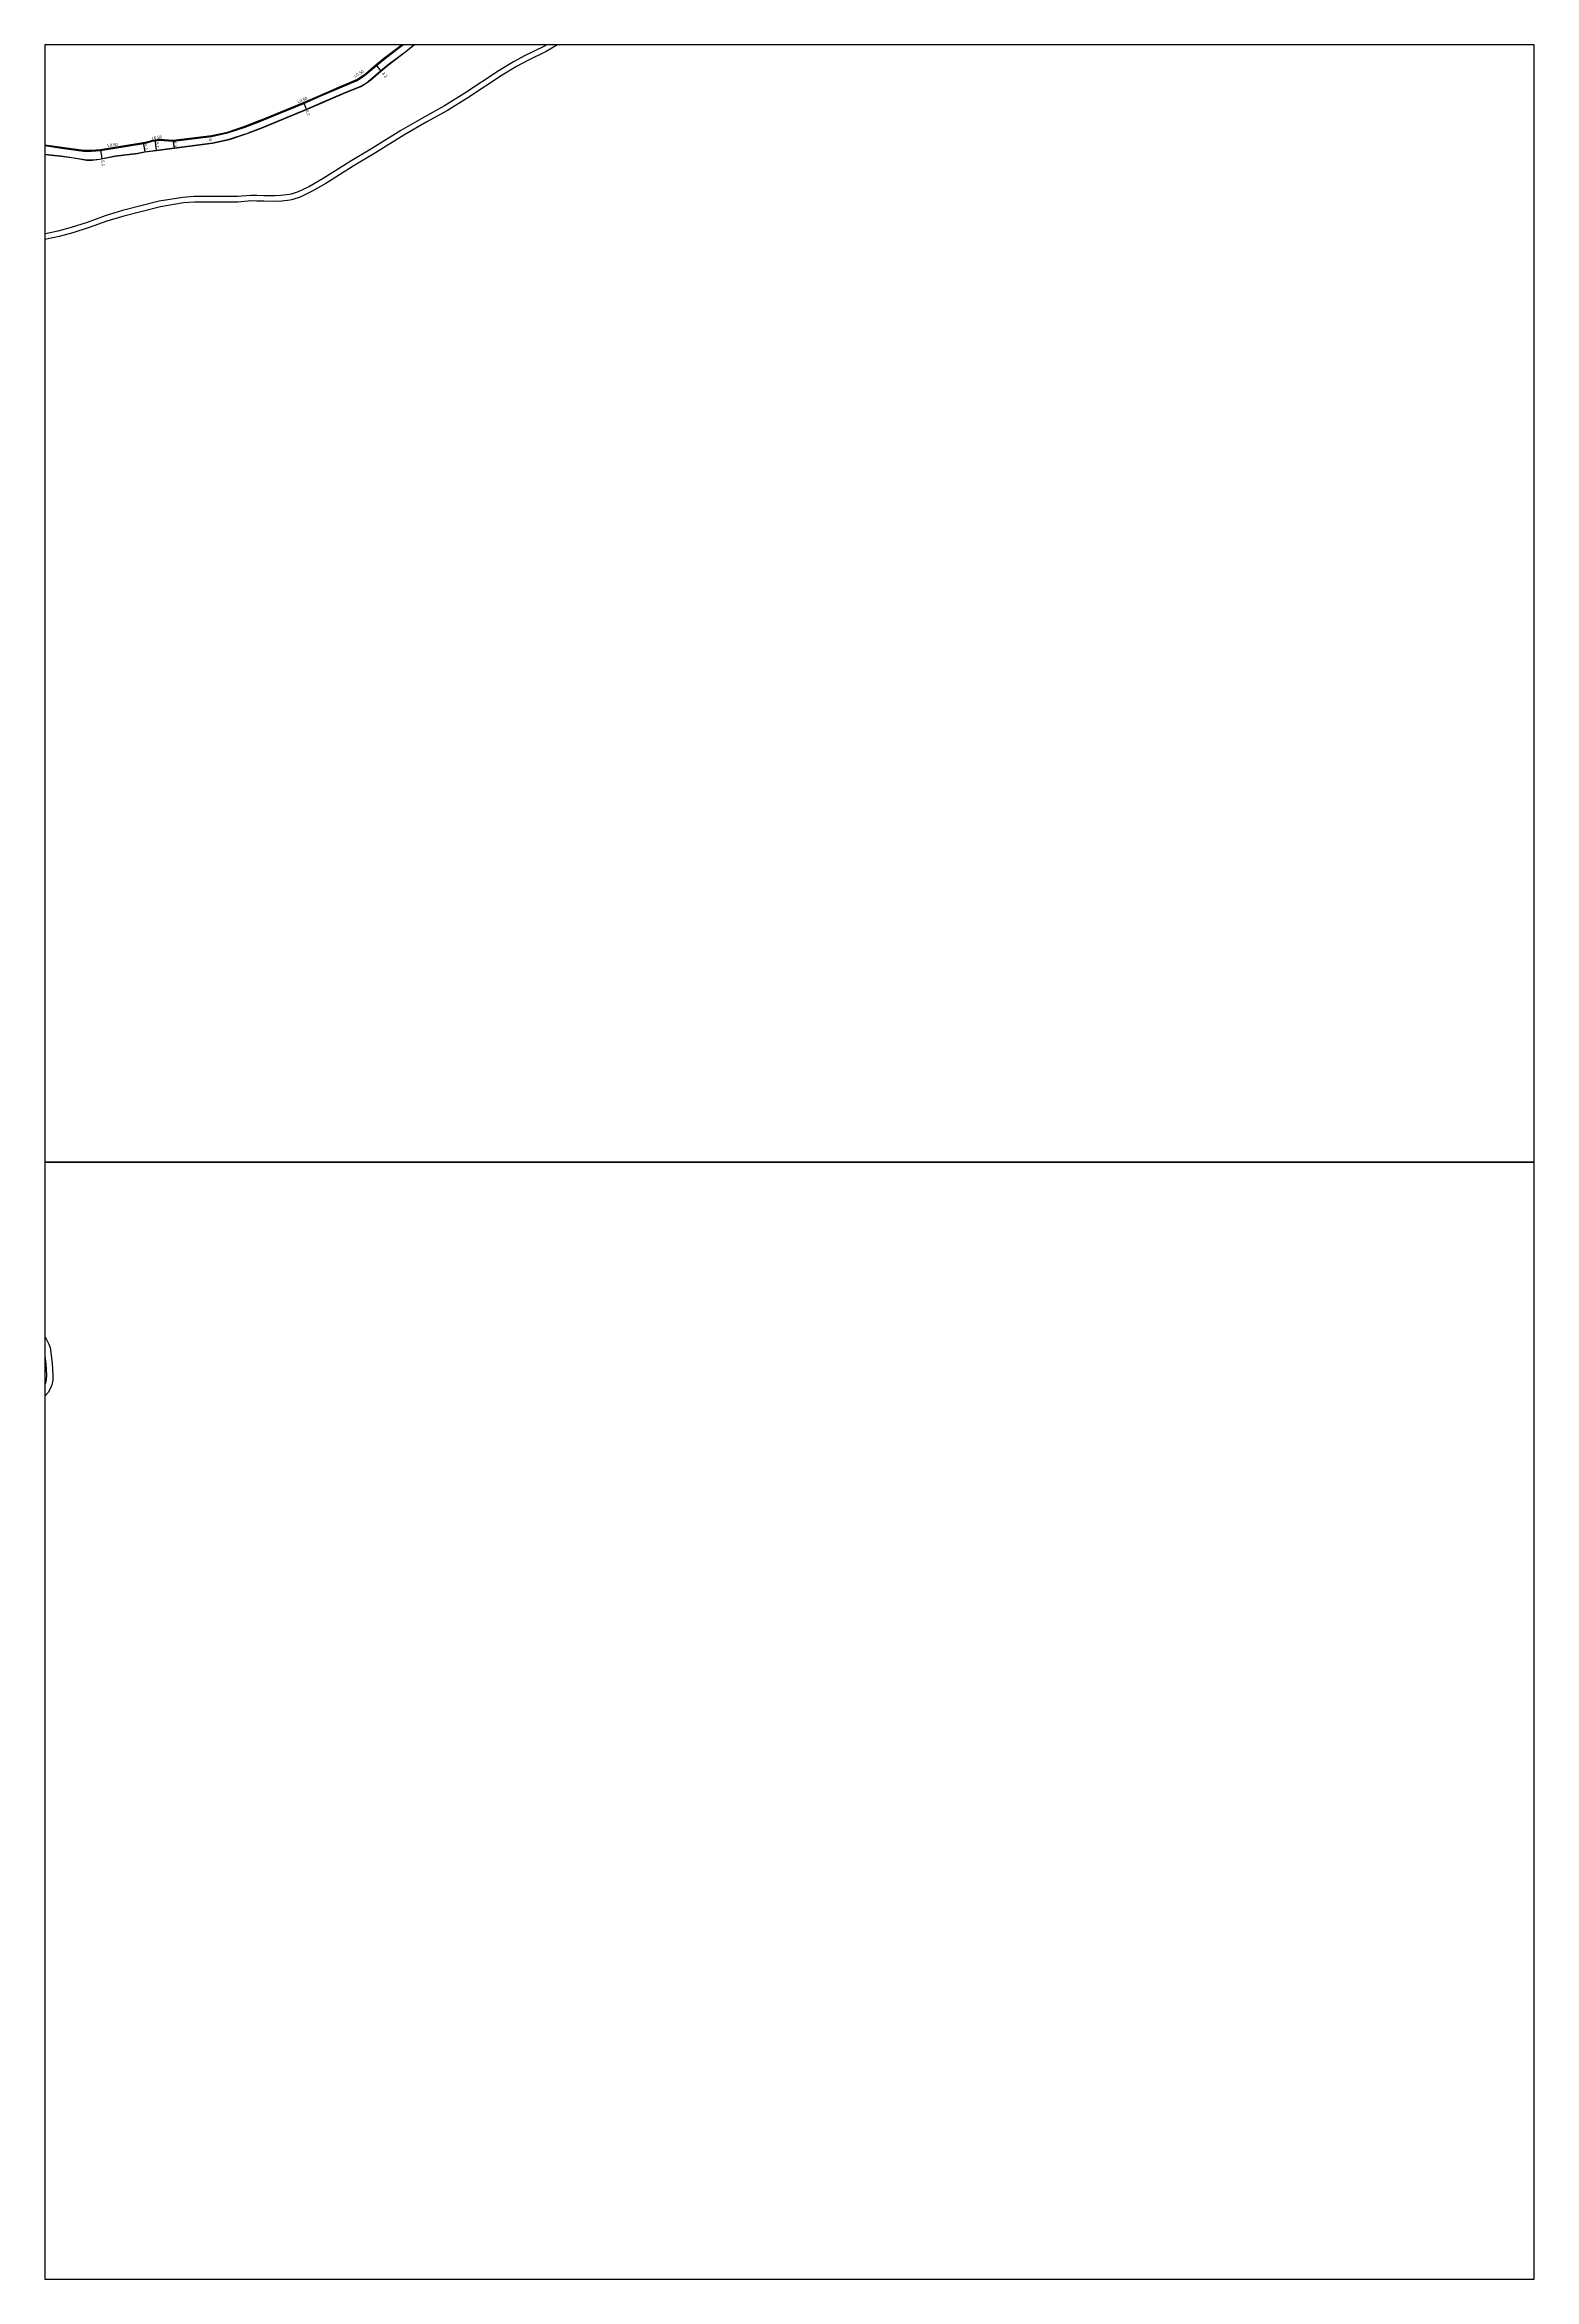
# Model space of a CAD drawing. Header units: metres. Extents: x -28000 to -23998, y -90000 to -87000.
# Drawn here: x -27200 to -26400, y -90000 to -88800 of the extents above; entities that cross this region are included whole.
import ezdxf

# ---------------------------------------------------------------- set-up
doc = ezdxf.new("R2010")
doc.units = ezdxf.units.M
doc.header["$LTSCALE"] = 2.5
for name, color, linetype in [('側溝・桝', 7, 'Continuous'), ('図郭', 7, 'Continuous'), ('幅員', 7, 'Continuous'), ('歩道・分離帯・安全施設', 7, 'Continuous'), ('舗装', 7, 'Continuous'), ('道路', 7, 'Continuous')]:
    doc.layers.add(name, color=color, linetype=linetype)
doc.styles.get("Standard").update_dxf_attribs({"font": ''})
doc.styles.get('Standard').set_extended_font_data('@MS PGothic')

msp = doc.modelspace()

# ---------------------------------------------------------------- linework, layer by layer
at = {"layer": '側溝・桝', "flags": 128}
for points in [[(-27082.3, -88840.4), (-27060.8, -88831.5), (-27052.1, -88827.7), (-27041.5, -88823.2), (-27032.2, -88819.2), (-27029.5, -88817.5), (-27027.3, -88815.8), (-27021.9, -88811.3), (-27017.8, -88807.9), (-27008.4, -88800.7), (-27007.5, -88800)], [(-27200, -88854.2), (-27190.9, -88855.5), (-27179.1, -88857.2), (-27175.1, -88857.2), (-27170, -88856.8), (-27147, -88853), (-27145.1, -88852.7), (-27142.3, -88851.8), (-27140.7, -88851.6), (-27138.4, -88851.3), (-27131, -88851.8), (-27110.4, -88849.3), (-27101.8, -88847.4), (-27092.4, -88844.3), (-27084, -88841.1), (-27082.3, -88840.4)]]:
    msp.add_lwpolyline(points, dxfattribs=at)
at = {"layer": '図郭'}
for points in [[(-27200, -89400), (-26400, -89400), (-26400, -88800), (-27200, -88800)], [(-27200, -90000), (-26400, -90000), (-26400, -89400), (-27200, -89400)]]:
    msp.add_lwpolyline(points, close=True, dxfattribs=at)
at = {"layer": '幅員', "flags": 128}
for points in [[(-27022.2, -88810.9), (-27019.5, -88814.2)], [(-27061, -88831), (-27059.4, -88834.8)], [(-27170.1, -88856.3), (-27169.3, -88861.3)], [(-27147.1, -88852.5), (-27146.3, -88857.6)], [(-27140, -88856.8), (-27140.7, -88851.1)], [(-27130.3, -88855.5), (-27131, -88851.3)]]:
    msp.add_lwpolyline(points, dxfattribs=at)
at = {"layer": '歩道・分離帯・安全施設', "flags": 128}
for points in [[(-27082.3, -88844.1), (-27059.4, -88834.7), (-27050.8, -88830.9), (-27039.6, -88826.1), (-27030.2, -88822.3), (-27027.4, -88820.6), (-27025, -88818.7), (-27019.6, -88814.1), (-27015.5, -88810.7), (-27006.1, -88803.6), (-27001.8, -88800)], [(-27162.1, -88859.7), (-27150.1, -88858.3), (-27146.4, -88857.5), (-27140, -88856.7), (-27130.4, -88855.4), (-27109.8, -88852.7), (-27100.9, -88850.7), (-27092.1, -88847.8)], [(-27090.8, -88847.3), (-27082.7, -88844.3), (-27082.3, -88844.1)], [(-27200, -88858.8), (-27191.4, -88859.6), (-27184.1, -88860.7)], [(-27184.1, -88860.7), (-27177.5, -88861.9), (-27174.5, -88861.8), (-27170.6, -88861.4), (-27162.1, -88859.7)]]:
    msp.add_lwpolyline(points, dxfattribs=at)
at = {"layer": '道路', "flags": 128}
for points in [[(-27082.3, -88839.8), (-27061, -88831), (-27052.3, -88827.2), (-27041.7, -88822.7), (-27032.4, -88818.7), (-27029.8, -88817.1), (-27027.6, -88815.4), (-27022.2, -88810.9), (-27018.1, -88807.5), (-27008.7, -88800.4), (-27008.3, -88800)], [(-27082.3, -88844.3), (-27059.4, -88834.8), (-27050.7, -88831), (-27039.6, -88826.2), (-27030.2, -88822.4), (-27027.3, -88820.7), (-27024.9, -88818.8), (-27019.5, -88814.2), (-27015.4, -88810.8), (-27006, -88803.7), (-27001.5, -88800), (-27001.5, -88800)], [(-26930.4, -88800), (-26932, -88801), (-26941.9, -88805.8), (-26948.2, -88809.2), (-26955.9, -88813.9), (-26974.3, -88826), (-26985.3, -88832.8), (-26996.2, -88838.9), (-27008.7, -88846), (-27023.9, -88855.5), (-27036, -88862.7), (-27050.5, -88871.9), (-27057.8, -88876.1), (-27063.9, -88879.1), (-27067.7, -88880.3), (-27068.7, -88880.5), (-27073.1, -88881), (-27076.4, -88881.2), (-27082.3, -88881.1)], [(-26924.6, -88800), (-26930.6, -88803.6), (-26940.5, -88808.4), (-26946.7, -88811.8), (-26954.3, -88816.4), (-26972.7, -88828.5), (-26983.7, -88835.4), (-26994.7, -88841.5), (-27007.2, -88848.5), (-27022.3, -88858.1), (-27034.4, -88865.3), (-27049, -88874.5), (-27056.4, -88878.7), (-27062.8, -88881.9), (-27066.8, -88883.2), (-27068.1, -88883.5), (-27072.7, -88884), (-27076.3, -88884.2), (-27082.3, -88884.1)], [(-27200, -88853.7), (-27190.8, -88855), (-27179, -88856.7), (-27175.1, -88856.7), (-27170.1, -88856.3), (-27147.1, -88852.5), (-27145.2, -88852.2), (-27142.4, -88851.4), (-27140.7, -88851.1), (-27138.4, -88850.8), (-27131, -88851.3), (-27110.4, -88848.8), (-27101.9, -88846.9), (-27092.6, -88843.8), (-27084.2, -88840.6), (-27082.3, -88839.8)], [(-27162.1, -88859.9), (-27150.1, -88858.4), (-27146.3, -88857.6), (-27140, -88856.8), (-27130.3, -88855.5), (-27109.8, -88852.9), (-27100.8, -88850.9), (-27091.2, -88847.7), (-27082.7, -88844.4), (-27082.3, -88844.3)], [(-27200, -88858.9), (-27191.4, -88859.8), (-27184.1, -88860.8)], [(-27184.1, -88860.8), (-27177.5, -88862), (-27174.5, -88862), (-27170.6, -88861.5), (-27162.1, -88859.9)], [(-27082.3, -88881.1), (-27086, -88881), (-27089.3, -88880.9), (-27096.5, -88881.6), (-27106.1, -88881.6), (-27119.7, -88881.5), (-27125.8, -88882), (-27138.5, -88884.1), (-27158.2, -88889.1), (-27167.5, -88891.9), (-27177.1, -88895.4), (-27185.7, -88898.2), (-27192.9, -88900.1), (-27199.6, -88901.6), (-27200, -88901.6)], [(-27082.3, -88884.1), (-27086.1, -88884), (-27089, -88883.9), (-27096.3, -88884.6), (-27106.1, -88884.6), (-27119.6, -88884.5), (-27125.4, -88885), (-27137.8, -88887.1), (-27157.5, -88892), (-27166.6, -88894.7), (-27176.1, -88898.2), (-27184.8, -88901.1), (-27192.2, -88903), (-27199.1, -88904.5), (-27200, -88904.6)], [(-27200, -89493.7), (-27199, -89495.3), (-27197.7, -89497.9), (-27197.1, -89499.7), (-27195.9, -89508), (-27195.6, -89514.6), (-27195.7, -89517.2), (-27196.1, -89519.6), (-27197.2, -89522.2), (-27198.2, -89523.8), (-27200, -89525.8)], [(-27200, -89504), (-27199.4, -89508.3), (-27199.1, -89514.5), (-27199.2, -89516.8), (-27199.5, -89518.6), (-27200, -89519.7)]]:
    msp.add_lwpolyline(points, dxfattribs=at)

# ---------------------------------------------------------------- texts
at = {"layer": '側溝・桝'}
for rotation, p in [(31.06, (-27033.2, -88817.7)), (23.7028, (-27063.8, -88831.5)), (7.3242, (-27166.2, -88855)), (7.6858, (-27142.4, -88851))]:
    msp.add_text('L0.50', height=1.6, rotation=rotation, dxfattribs=at).set_placement(p)
at = {"layer": '幅員'}
for s, rotation, p in [('4.3', 309.9488, (-27019, -88815.5)), ('4.1', 293.6944, (-27059.9, -88835.5)), ('5.2', 277.8479, (-27146.8, -88853.5)), ('5.7', 277.3449, (-27140.5, -88852.4)), ('4.3', 278.6651, (-27130.8, -88852)), ('5.1', 278.7687, (-27169.7, -88862.2))]:
    msp.add_text(s, height=1.6, rotation=rotation, dxfattribs=at).set_placement(p)
at = {"layer": '舗装'}
msp.add_text('B', height=1.6, dxfattribs=at).set_placement((-27111.7, -88851.8))

doc.saveas('drawing.dxf')
